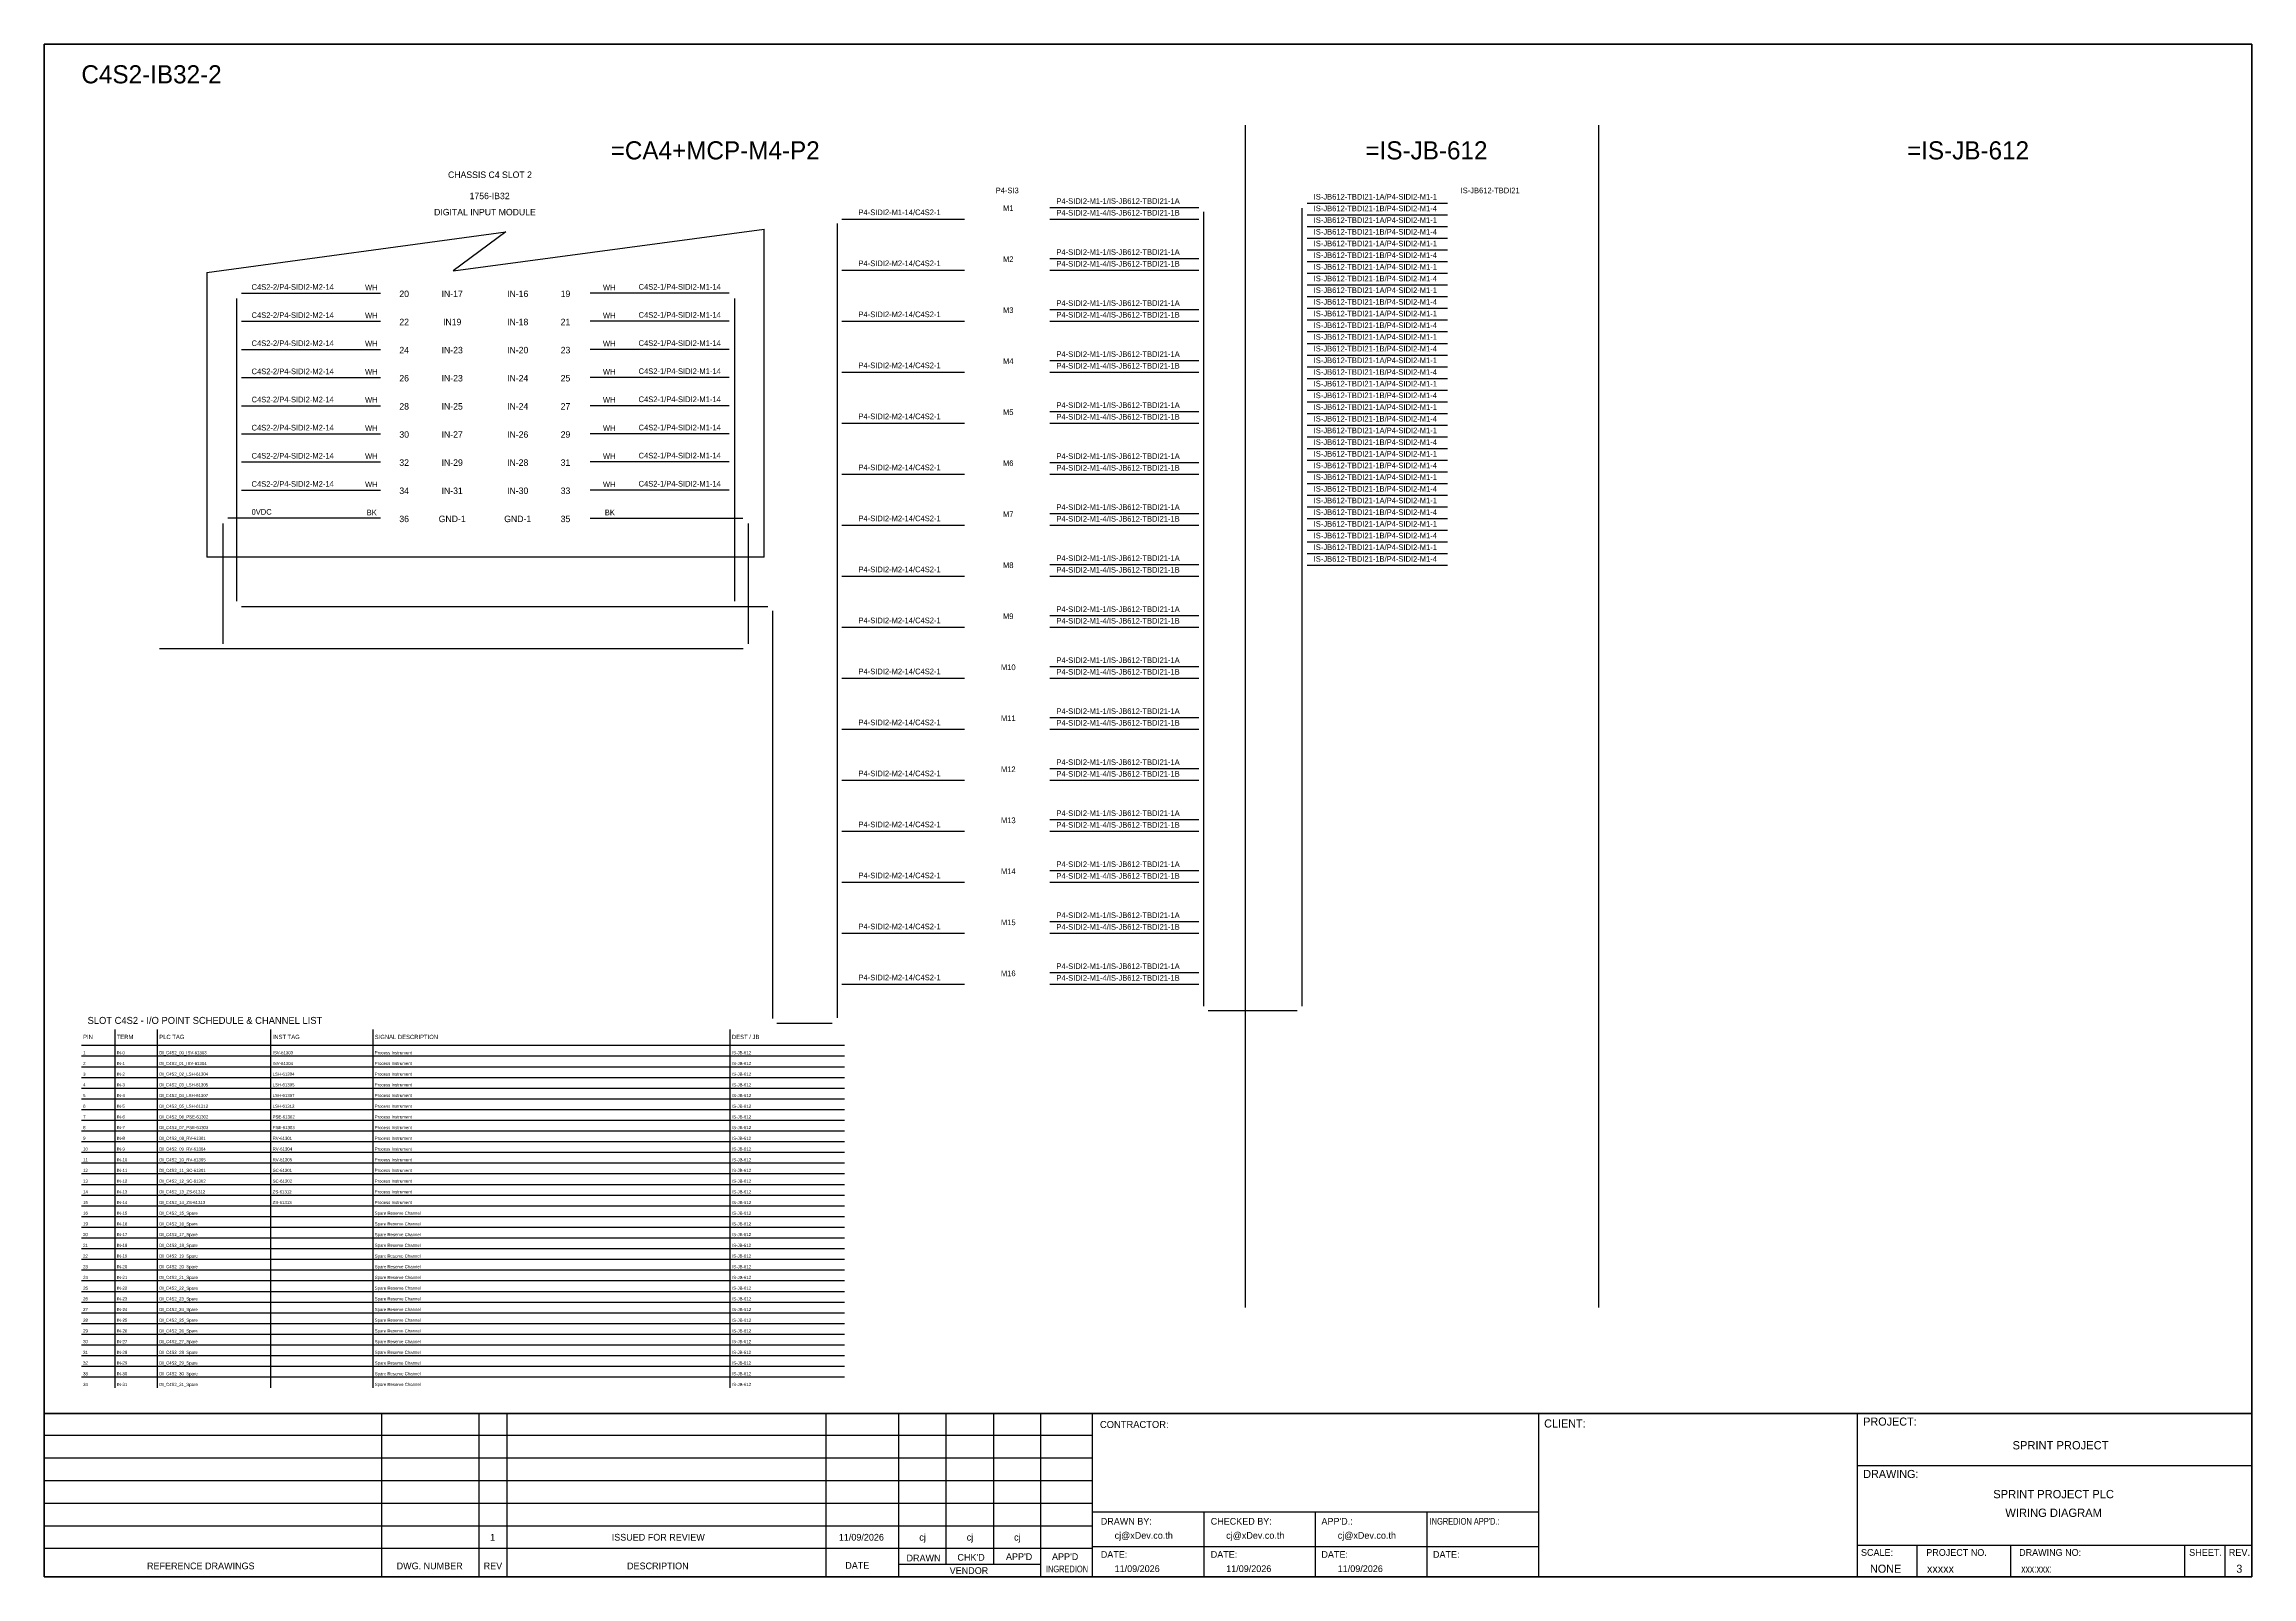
# Model space of a CAD drawing. Header units: metres. Extents: x 0 to 62600, y 0 to 2704.
# Drawn here: x 29353 to 33246, y 0 to 2704 of the extents above; entities that cross this region are included whole.
import ezdxf
from ezdxf.enums import TextEntityAlignment as Align

# ---------------------------------------------------------------- set-up
doc = ezdxf.new("R2010")
doc.units = ezdxf.units.M

msp = doc.modelspace()

# ---------------------------------------------------------------- linework, layer by layer
at = {"color": 7}
for p, q in [((29418.8, 937.9), (30764.6, 937.9)), ((29478.1, 333.8), (29478.1, 965.9)), ((29553.1, 333.8), (29553.1, 965.9)), ((29753.1, 333.8), (29753.1, 965.9)), ((29933.1, 333.8), (29933.1, 965.9)), ((30563.1, 333.8), (30563.1, 965.9))]:
    msp.add_line(p, q, dxfattribs=at)
at = {"color": 8}
for p, q in [((29418.8, 919), (30764.6, 919)), ((29418.8, 900.1), (30764.6, 900.1)), ((29418.8, 881.3), (30764.6, 881.3)), ((29418.8, 862.4), (30764.6, 862.4)), ((29418.8, 843.5), (30764.6, 843.5)), ((29418.8, 824.6), (30764.6, 824.6)), ((29418.8, 805.8), (30764.6, 805.8)), ((29418.8, 786.9), (30764.6, 786.9)), ((29418.8, 768), (30764.6, 768)), ((29418.8, 749.1), (30764.6, 749.1)), ((29418.8, 730.2), (30764.6, 730.2)), ((29418.8, 711.4), (30764.6, 711.4)), ((29418.8, 692.5), (30764.6, 692.5)), ((29418.8, 673.6), (30764.6, 673.6)), ((29418.8, 654.7), (30764.6, 654.7)), ((29418.8, 635.9), (30764.6, 635.9)), ((29418.8, 617), (30764.6, 617)), ((29418.8, 598.1), (30764.6, 598.1)), ((29418.8, 579.2), (30764.6, 579.2)), ((29418.8, 560.3), (30764.6, 560.3)), ((29418.8, 541.5), (30764.6, 541.5)), ((29418.8, 522.6), (30764.6, 522.6)), ((29418.8, 503.7), (30764.6, 503.7)), ((29418.8, 484.8), (30764.6, 484.8)), ((29418.8, 465.9), (30764.6, 465.9)), ((29418.8, 447.1), (30764.6, 447.1)), ((29418.8, 428.2), (30764.6, 428.2)), ((29418.8, 409.3), (30764.6, 409.3)), ((29418.8, 390.4), (30764.6, 390.4)), ((29418.8, 371.6), (30764.6, 371.6)), ((29418.8, 352.7), (30764.6, 352.7))]:
    msp.add_line(p, q, dxfattribs=at)
at = {"color": 4}
for p, q in [((32655.4, 56.1), (32655.4, 0)), ((32820.7, 56.1), (32820.7, 0))]:
    msp.add_line(p, q, dxfattribs=at)
at = {"color": 4, "ltscale": 0.5}
for p, q in [((33127.8, 56.1), (33127.8, 0)), ((33127.8, 56.1), (33127.8, 0)), ((33199, 56.1), (33199, 0)), ((33199, 56.1), (33199, 0))]:
    msp.add_line(p, q, dxfattribs=at)
at = {"layer": 'GT_1', "color": 4}
for p, q in [((29948.5, 0), (29948.5, 288.2)), ((30120.4, 0), (30120.4, 288.2)), ((30169.6, 0), (30169.6, 288.2)), ((30732.2, 0), (30732.2, 288.2)), ((30860.5, 0), (30860.5, 288.2)), ((30944.1, 21.8), (30944.1, 288.2)), ((31027.6, 21.8), (31027.6, 288.2)), ((31110.9, 0), (31110.9, 288.2)), ((31201.9, 0), (31201.9, 288.2)), ((31988.9, 0), (31988.9, 288.2)), ((32551.2, 0), (32551.2, 288.2)), ((32551.2, 0), (32551.2, 288.2)), ((32551.2, 0), (32551.2, 288.2)), ((31201.9, 249.3), (29353.1, 249.3)), ((31201.9, 209.5), (29353.1, 209.5)), ((31201.9, 169.6), (29353.1, 169.6)), ((31201.9, 129.7), (29353.1, 129.7)), ((31201.9, 89.7), (29353.1, 89.7)), ((31988.9, 114.3), (31201.9, 114.3)), ((31398.7, 0), (31398.7, 114.3)), ((31595.4, 0), (31595.4, 114.3)), ((31792.2, 0), (31792.2, 114.3)), ((31201.8, 49.8), (29353.1, 49.8)), ((31988.9, 52.9), (31201.9, 52.9)), ((32551.2, 56.1), (33246.4, 56.1)), ((31110.9, 21.8), (30860.5, 21.8))]:
    msp.add_line(p, q, dxfattribs=at)
at = {"layer": 'HELPPOINT', "color": 4, "lineweight": 35}
for p, q in [((29353.1, 0), (29353.1, 2704.2)), ((29353.1, 2704.2), (33246.4, 2704.2)), ((29353.1, 0), (29353.1, 2704.2)), ((29353.1, 2704.2), (33246.4, 2704.2)), ((33246.4, 2704.2), (33246.4, 0)), ((33246.4, 2704.2), (33246.4, 0)), ((33246.4, 0), (29353.1, 0)), ((33246.4, 0), (29353.1, 0))]:
    msp.add_line(p, q, dxfattribs=at)
at = {"layer": 'HELPPOINT', "color": 4}
for p, q in [((32551.2, 196.6), (33246.4, 196.6)), ((32551.2, 196.6), (33246.4, 196.6)), ((32551.2, 56.1), (33246.4, 56.1))]:
    msp.add_line(p, q, dxfattribs=at)
at = {"layer": 'IE-WIRE', "color": 4}
for p, q in [((31126.5, 2416.1), (31389.6, 2416.1)), ((30759.7, 2395.5), (30976.2, 2395.5)), ((31126.5, 2395.5), (31389.6, 2395.5)), ((30759.7, 2305.5), (30976.2, 2305.5)), ((31126.5, 2326.1), (31389.6, 2326.1)), ((31126.5, 2305.5), (31389.6, 2305.5)), ((31126.5, 2236.1), (31389.6, 2236.1)), ((30759.7, 2215.5), (30976.2, 2215.5)), ((31126.5, 2215.5), (31389.6, 2215.5)), ((31126.5, 2146.1), (31389.6, 2146.1)), ((30759.7, 2125.5), (30976.2, 2125.5)), ((31126.5, 2125.5), (31389.6, 2125.5)), ((30759.7, 2035.5), (30976.2, 2035.5)), ((31126.5, 2056.1), (31389.6, 2056.1)), ((31126.5, 2035.5), (31389.6, 2035.5)), ((31126.5, 1966.1), (31389.6, 1966.1)), ((30759.7, 1945.5), (30976.2, 1945.5)), ((31126.5, 1945.5), (31389.6, 1945.5)), ((31126.5, 1876.1), (31389.6, 1876.1)), ((30759.7, 1855.5), (30976.2, 1855.5)), ((31126.5, 1855.5), (31389.6, 1855.5)), ((30759.7, 1765.5), (30976.2, 1765.5)), ((31126.5, 1786.1), (31389.6, 1786.1)), ((31126.5, 1765.5), (31389.6, 1765.5)), ((29701.2, 1712.2), (30629.3, 1712.2)), ((30759.7, 1675.5), (30976.2, 1675.5)), ((31126.5, 1696.1), (31389.6, 1696.1)), ((31126.5, 1675.5), (31389.6, 1675.5)), ((31126.5, 1606.1), (31389.6, 1606.1)), ((30759.7, 1585.5), (30976.2, 1585.5)), ((31126.5, 1585.5), (31389.6, 1585.5)), ((30759.7, 1495.5), (30976.2, 1495.5)), ((31126.5, 1516.1), (31389.6, 1516.1)), ((31126.5, 1495.5), (31389.6, 1495.5)), ((30759.7, 1405.5), (30976.2, 1405.5)), ((31126.5, 1426.1), (31389.6, 1426.1)), ((31126.5, 1405.5), (31389.6, 1405.5)), ((31126.5, 1336.1), (31389.6, 1336.1)), ((30759.7, 1315.5), (30976.2, 1315.5)), ((31126.5, 1315.5), (31389.6, 1315.5)), ((31126.5, 1246.1), (31389.6, 1246.1)), ((30759.7, 1225.5), (30976.2, 1225.5)), ((31126.5, 1225.5), (31389.6, 1225.5)), ((30759.7, 1135.5), (30976.2, 1135.5)), ((31126.5, 1156.1), (31389.6, 1156.1)), ((31126.5, 1135.5), (31389.6, 1135.5)), ((31126.5, 1066.1), (31389.6, 1066.1)), ((30759.7, 1045.5), (30976.2, 1045.5)), ((31126.5, 1045.5), (31389.6, 1045.5)), ((30645.3, 977), (30742.5, 977)), ((31405.6, 999.1), (31563.1, 999.1))]:
    msp.add_line(p, q, dxfattribs=at)
at = {"layer": 'IE-WIRE', "color": 4, "ltscale": 25.4}
for p, q in [((31571.1, 2414.6), (31571.1, 1007.1)), ((31580.3, 2423.7), (31828, 2423.7)), ((31580.3, 2423.7), (31828, 2423.7)), ((30751.7, 2387.5), (30751.7, 986.2)), ((31397.6, 2408.1), (31397.6, 1007.1)), ((31580.3, 2403.1), (31828, 2403.1)), ((31580.3, 2403.1), (31828, 2403.1)), ((31580.3, 2382.5), (31828, 2382.5)), ((31580.3, 2382.5), (31828, 2382.5)), ((31580.3, 2361.9), (31828, 2361.9)), ((31580.3, 2361.9), (31828, 2361.9)), ((31580.3, 2341.2), (31828, 2341.2)), ((31580.3, 2341.2), (31828, 2341.2)), ((31580.3, 2320.6), (31828, 2320.6)), ((31580.3, 2320.6), (31828, 2320.6)), ((31580.3, 2300), (31828, 2300)), ((31580.3, 2300), (31828, 2300)), ((29701.3, 2264.8), (29946.5, 2264.8)), ((30561.3, 2264.8), (30316, 2264.8)), ((31580.3, 2279.4), (31828, 2279.4)), ((31580.3, 2279.4), (31828, 2279.4)), ((31580.3, 2258.8), (31828, 2258.8)), ((31580.3, 2258.8), (31828, 2258.8)), ((29692.1, 2255.6), (29692.1, 1729.5)), ((30570.4, 2255.6), (30570.4, 1791.8)), ((31580.3, 2238.2), (31828, 2238.2)), ((31580.3, 2238.2), (31828, 2238.2)), ((29701.3, 2215.2), (29946.5, 2215.2)), ((30561.3, 2215.2), (30316, 2215.2)), ((31580.3, 2217.6), (31828, 2217.6)), ((31580.3, 2217.6), (31828, 2217.6)), ((31580.3, 2197), (31828, 2197)), ((31580.3, 2197), (31828, 2197)), ((29701.3, 2165.5), (29946.5, 2165.5)), ((30561.3, 2165.5), (30316, 2165.5)), ((31580.3, 2176.3), (31828, 2176.3)), ((31580.3, 2176.3), (31828, 2176.3)), ((31580.3, 2155.7), (31828, 2155.7)), ((31580.3, 2155.7), (31828, 2155.7)), ((29701.3, 2115.9), (29946.5, 2115.9)), ((30561.3, 2115.9), (30316, 2115.9)), ((31580.3, 2135.1), (31828, 2135.1)), ((31580.3, 2135.1), (31828, 2135.1)), ((31580.3, 2114.5), (31828, 2114.5)), ((31580.3, 2114.5), (31828, 2114.5)), ((29701.3, 2066.3), (29946.5, 2066.3)), ((30561.3, 2066.3), (30316, 2066.3)), ((31580.3, 2093.9), (31828, 2093.9)), ((31580.3, 2093.9), (31828, 2093.9)), ((31580.3, 2073.3), (31828, 2073.3)), ((31580.3, 2073.3), (31828, 2073.3)), ((31580.3, 2052.7), (31828, 2052.7)), ((31580.3, 2052.7), (31828, 2052.7)), ((31580.3, 2032.1), (31828, 2032.1)), ((31580.3, 2032.1), (31828, 2032.1)), ((29701.3, 2016.6), (29946.5, 2016.6)), ((30561.3, 2016.6), (30316, 2016.6)), ((31580.3, 2011.5), (31828, 2011.5)), ((31580.3, 2011.5), (31828, 2011.5)), ((31580.3, 1990.8), (31828, 1990.8)), ((31580.3, 1990.8), (31828, 1990.8)), ((29701.3, 1967), (29946.5, 1967)), ((30561.3, 1967), (30316, 1967)), ((31580.3, 1970.2), (31828, 1970.2)), ((31580.3, 1970.2), (31828, 1970.2)), ((31580.3, 1949.6), (31828, 1949.6)), ((31580.3, 1949.6), (31828, 1949.6)), ((29701.3, 1917.4), (29946.5, 1917.4)), ((30561.3, 1917.4), (30316, 1917.4)), ((31580.3, 1929), (31828, 1929)), ((31580.3, 1929), (31828, 1929)), ((31580.3, 1908.4), (31828, 1908.4)), ((31580.3, 1908.4), (31828, 1908.4)), ((31580.3, 1887.8), (31828, 1887.8)), ((31580.3, 1887.8), (31828, 1887.8)), ((31580.3, 1867.2), (31828, 1867.2)), ((31580.3, 1867.2), (31828, 1867.2)), ((31580.3, 1846.6), (31828, 1846.6)), ((31580.3, 1846.6), (31828, 1846.6)), ((29692.1, 1791.8), (29692.1, 1721.4)), ((30570.4, 1791.8), (30570.4, 1721.4)), ((31580.3, 1825.9), (31828, 1825.9)), ((31580.3, 1825.9), (31828, 1825.9)), ((31580.3, 1805.3), (31828, 1805.3)), ((31580.3, 1805.3), (31828, 1805.3)), ((31580.3, 1784.7), (31828, 1784.7)), ((31580.3, 1784.7), (31828, 1784.7)), ((30637.3, 1704.2), (30637.3, 985))]:
    msp.add_line(p, q, dxfattribs=at)
at = {"layer": 'IE-WIRE', "color": 7, "ltscale": 25.4}
for p, q in [((29668, 1858.6), (29668, 1726.3)), ((29946.5, 1867.7), (29677.1, 1867.7)), ((30316, 1867.7), (30585.4, 1867.7)), ((30594.5, 1858.6), (30594.5, 1712.2)), ((29668, 1791.8), (29668, 1646.2)), ((30594.5, 1712.2), (30594.5, 1646.2)), ((30585.6, 1637.2), (29556.5, 1637.2))]:
    msp.add_line(p, q, dxfattribs=at)
at = {"layer": 'MEMBER', "color": 4, "lineweight": 35}
msp.add_line((29353.1, 288.2), (33246.4, 288.2), dxfattribs=at)
msp.add_line((29353.1, 288.2), (33246.4, 288.2), dxfattribs=at)
at = {"layer": 'MEMBER', "color": 4}
for p, q in [((32551.2, 196.6), (33246.4, 196.6)), ((32551.2, 196.6), (33246.4, 196.6)), ((32551.2, 56.1), (33246.4, 56.1)), ((32551.2, 56.1), (33246.4, 56.1))]:
    msp.add_line(p, q, dxfattribs=at)
at = {"layer": 'x01001-FrameArea'}
for p, q in [((31471.3, 2561.5), (31471.3, 475)), ((32094.4, 2561.5), (32094.4, 475)), ((30074.2, 2304.3), (30622.8, 2377.8)), ((30622.8, 1799.2), (30622.8, 2377.8)), ((29639.8, 2301.4), (30167.2, 2373.1)), ((30167.2, 2373.1), (30074.2, 2304.3)), ((29639.8, 2301.4), (29639.8, 1799.2)), ((30622.8, 1799.2), (29639.8, 1799.2))]:
    msp.add_line(p, q, dxfattribs=at)

# ---------------------------------------------------------------- texts
at = {"color": 2}
msp.add_text('C4S2-IB32-2', height=32, dxfattribs=at).set_placement((29418.8, 2635))
for s, height, p in [('=CA4+MCP-M4-P2', 32, (30536.5, 2516.8)), ('=IS-JB-612', 32, (31790.8, 2516.8)), ('=IS-JB-612', 32, (32745.9, 2516.8)), ('CHASSIS C4 SLOT 2', 11.441, (30139.3, 2473.8)), ('1756-IB32', 11.44, (30138.7, 2436.4)), ('DIGITAL INPUT MODULE', 11.441, (30130.5, 2407.8)), ('20', 11.44, (29988, 2263.7)), ('IN-17', 11.44, (30072.7, 2263.7)), ('IN-16', 11.44, (30188.2, 2263.7)), ('19', 11.44, (30272.5, 2263.7)), ('22', 11.44, (29988, 2214)), ('IN19', 11.44, (30072.7, 2214)), ('IN-18', 11.44, (30188.2, 2214)), ('21', 11.44, (30272.5, 2214)), ('24', 11.44, (29988, 2164.4)), ('IN-23', 11.44, (30072.7, 2164.4)), ('IN-20', 11.44, (30188.2, 2164.4)), ('23', 11.44, (30272.5, 2164.4)), ('26', 11.44, (29988, 2114.8)), ('IN-23', 11.44, (30072.7, 2114.8)), ('IN-24', 11.44, (30188.2, 2114.8)), ('25', 11.44, (30272.5, 2114.8)), ('28', 11.44, (29988, 2065.1)), ('IN-25', 11.44, (30072.7, 2065.1)), ('IN-24', 11.44, (30188.2, 2065.1)), ('27', 11.44, (30272.5, 2065.1)), ('30', 11.44, (29988, 2015.5)), ('IN-27', 11.44, (30072.7, 2015.5)), ('IN-26', 11.44, (30188.2, 2015.5)), ('29', 11.44, (30272.5, 2015.5)), ('32', 11.44, (29988, 1965.9)), ('IN-29', 11.44, (30072.7, 1965.9)), ('IN-28', 11.44, (30188.2, 1965.9)), ('31', 11.44, (30272.5, 1965.9)), ('34', 11.44, (29988, 1916.2)), ('IN-31', 11.44, (30072.7, 1916.2)), ('IN-30', 11.44, (30188.2, 1916.2)), ('33', 11.44, (30272.5, 1916.2)), ('36', 11.44, (29988, 1866.6)), ('GND-1', 11.44, (30072.7, 1866.6)), ('GND-1', 11.44, (30188.2, 1866.6)), ('35', 11.44, (30272.5, 1866.6))]:
    msp.add_text(s, height=height, dxfattribs=at).set_placement(p, align=Align.MIDDLE_CENTER)
at = {"color": 4}
for s, height, p in [('P4-SI3', 9.95, (31051.4, 2446.1)), ('IS-JB612-TBDI21', 9.949, (31903.2, 2446.1))]:
    msp.add_text(s, height=height, dxfattribs=at).set_placement(p, align=Align.MIDDLE_CENTER)
for s, height, p in [('P4-SIDI2-M1-1/IS-JB612-TBDI21-1A', 9.949, (31138.3, 2422.4)), ('IS-JB612-TBDI21-1A/P4-SIDI2-M1-1', 9.949, (31592, 2430)), ('IS-JB612-TBDI21-1B/P4-SIDI2-M1-4', 9.949, (31592, 2409.4)), ('P4-SIDI2-M1-14/C4S2-1', 9.949, (30789.2, 2402.5)), ('P4-SIDI2-M1-4/IS-JB612-TBDI21-1B', 9.949, (31138.3, 2401.8)), ('IS-JB612-TBDI21-1A/P4-SIDI2-M1-1', 9.949, (31592, 2388.8)), ('IS-JB612-TBDI21-1B/P4-SIDI2-M1-4', 9.949, (31592, 2368.1)), ('P4-SIDI2-M1-1/IS-JB612-TBDI21-1A', 9.949, (31138.3, 2332.4)), ('IS-JB612-TBDI21-1A/P4-SIDI2-M1-1', 9.949, (31592, 2347.5)), ('IS-JB612-TBDI21-1B/P4-SIDI2-M1-4', 9.949, (31592, 2326.9)), ('P4-SIDI2-M2-14/C4S2-1', 9.949, (30789.2, 2312.5)), ('P4-SIDI2-M1-4/IS-JB612-TBDI21-1B', 9.949, (31138.3, 2311.8)), ('IS-JB612-TBDI21-1A/P4-SIDI2-M1-1', 9.949, (31592, 2306.3)), ('C4S2-2/P4-SIDI2-M2-14', 9.949, (29718.9, 2270.8)), ('WH', 9.95, (29919, 2270.1)), ('WH', 9.95, (30338.5, 2270.1)), ('C4S2-1/P4-SIDI2-M1-14', 9.949, (30401.4, 2271.1)), ('IS-JB612-TBDI21-1B/P4-SIDI2-M1-4', 9.949, (31592, 2285.7)), ('IS-JB612-TBDI21-1A/P4-SIDI2-M1-1', 9.949, (31592, 2265.1)), ('C4S2-2/P4-SIDI2-M2-14', 9.949, (29718.9, 2221.1)), ('WH', 9.95, (29919, 2220.4)), ('WH', 9.95, (30338.5, 2220.4)), ('C4S2-1/P4-SIDI2-M1-14', 9.949, (30401.4, 2221.5)), ('P4-SIDI2-M2-14/C4S2-1', 9.949, (30789.2, 2222.5)), ('P4-SIDI2-M1-1/IS-JB612-TBDI21-1A', 9.949, (31138.3, 2242.4)), ('P4-SIDI2-M1-4/IS-JB612-TBDI21-1B', 9.949, (31138.3, 2221.8)), ('IS-JB612-TBDI21-1B/P4-SIDI2-M1-4', 9.949, (31592, 2244.5)), ('IS-JB612-TBDI21-1A/P4-SIDI2-M1-1', 9.949, (31592, 2223.9)), ('C4S2-2/P4-SIDI2-M2-14', 9.949, (29718.9, 2171.5)), ('WH', 9.95, (29919, 2170.8)), ('WH', 9.95, (30338.5, 2170.8)), ('C4S2-1/P4-SIDI2-M1-14', 9.949, (30401.4, 2171.8)), ('IS-JB612-TBDI21-1B/P4-SIDI2-M1-4', 9.949, (31592, 2203.2)), ('IS-JB612-TBDI21-1A/P4-SIDI2-M1-1', 9.949, (31592, 2182.6)), ('P4-SIDI2-M2-14/C4S2-1', 9.949, (30789.2, 2132.5)), ('P4-SIDI2-M1-1/IS-JB612-TBDI21-1A', 9.949, (31138.3, 2152.4)), ('P4-SIDI2-M1-4/IS-JB612-TBDI21-1B', 9.949, (31138.3, 2131.8)), ('IS-JB612-TBDI21-1B/P4-SIDI2-M1-4', 9.949, (31592, 2162)), ('IS-JB612-TBDI21-1A/P4-SIDI2-M1-1', 9.949, (31592, 2141.4)), ('C4S2-2/P4-SIDI2-M2-14', 9.949, (29718.9, 2121.9)), ('WH', 9.95, (29919, 2121.2)), ('WH', 9.95, (30338.5, 2121.2)), ('C4S2-1/P4-SIDI2-M1-14', 9.949, (30401.4, 2122.2)), ('IS-JB612-TBDI21-1B/P4-SIDI2-M1-4', 9.949, (31592, 2120.8)), ('IS-JB612-TBDI21-1A/P4-SIDI2-M1-1', 9.949, (31592, 2100.2)), ('C4S2-2/P4-SIDI2-M2-14', 9.949, (29718.9, 2072.2)), ('WH', 9.95, (29919, 2071.5)), ('WH', 9.95, (30338.5, 2071.5)), ('C4S2-1/P4-SIDI2-M1-14', 9.949, (30401.4, 2072.6)), ('P4-SIDI2-M1-1/IS-JB612-TBDI21-1A', 9.949, (31138.3, 2062.4)), ('IS-JB612-TBDI21-1B/P4-SIDI2-M1-4', 9.949, (31592, 2079.6)), ('IS-JB612-TBDI21-1A/P4-SIDI2-M1-1', 9.949, (31592, 2059)), ('C4S2-2/P4-SIDI2-M2-14', 9.949, (29718.9, 2022.6)), ('WH', 9.95, (29919, 2021.9)), ('WH', 9.95, (30338.5, 2021.9)), ('C4S2-1/P4-SIDI2-M1-14', 9.949, (30401.4, 2022.9)), ('P4-SIDI2-M2-14/C4S2-1', 9.949, (30789.2, 2042.5)), ('P4-SIDI2-M1-4/IS-JB612-TBDI21-1B', 9.949, (31138.3, 2041.8)), ('IS-JB612-TBDI21-1B/P4-SIDI2-M1-4', 9.949, (31592, 2038.4)), ('IS-JB612-TBDI21-1A/P4-SIDI2-M1-1', 9.949, (31592, 2017.7)), ('IS-JB612-TBDI21-1B/P4-SIDI2-M1-4', 9.949, (31592, 1997.1)), ('IS-JB612-TBDI21-1A/P4-SIDI2-M1-1', 9.949, (31592, 1976.5)), ('C4S2-2/P4-SIDI2-M2-14', 9.949, (29718.9, 1973)), ('WH', 9.95, (29919, 1972.3)), ('WH', 9.95, (30338.5, 1972.3)), ('C4S2-1/P4-SIDI2-M1-14', 9.949, (30401.4, 1973.3)), ('P4-SIDI2-M2-14/C4S2-1', 9.949, (30789.2, 1952.5)), ('P4-SIDI2-M1-1/IS-JB612-TBDI21-1A', 9.949, (31138.3, 1972.4)), ('P4-SIDI2-M1-4/IS-JB612-TBDI21-1B', 9.949, (31138.3, 1951.8)), ('IS-JB612-TBDI21-1B/P4-SIDI2-M1-4', 9.949, (31592, 1955.9)), ('C4S2-2/P4-SIDI2-M2-14', 9.949, (29718.9, 1923.3)), ('WH', 9.95, (29919, 1922.6)), ('WH', 9.95, (30338.5, 1922.6)), ('C4S2-1/P4-SIDI2-M1-14', 9.949, (30401.4, 1923.7)), ('IS-JB612-TBDI21-1A/P4-SIDI2-M1-1', 9.949, (31592, 1935.3)), ('IS-JB612-TBDI21-1B/P4-SIDI2-M1-4', 9.949, (31592, 1914.7)), ('P4-SIDI2-M2-14/C4S2-1', 9.949, (30789.2, 1862.5)), ('P4-SIDI2-M1-1/IS-JB612-TBDI21-1A', 9.949, (31138.3, 1882.4)), ('P4-SIDI2-M1-4/IS-JB612-TBDI21-1B', 9.949, (31138.3, 1861.8)), ('IS-JB612-TBDI21-1A/P4-SIDI2-M1-1', 9.949, (31592, 1894.1)), ('IS-JB612-TBDI21-1B/P4-SIDI2-M1-4', 9.949, (31592, 1873.5)), ('IS-JB612-TBDI21-1A/P4-SIDI2-M1-1', 9.949, (31592, 1852.8)), ('IS-JB612-TBDI21-1B/P4-SIDI2-M1-4', 9.949, (31592, 1832.2)), ('P4-SIDI2-M1-1/IS-JB612-TBDI21-1A', 9.949, (31138.3, 1792.4)), ('IS-JB612-TBDI21-1A/P4-SIDI2-M1-1', 9.949, (31592, 1811.6)), ('IS-JB612-TBDI21-1B/P4-SIDI2-M1-4', 9.949, (31592, 1791)), ('P4-SIDI2-M2-14/C4S2-1', 9.949, (30789.2, 1772.5)), ('P4-SIDI2-M1-4/IS-JB612-TBDI21-1B', 9.949, (31138.3, 1771.8)), ('P4-SIDI2-M2-14/C4S2-1', 9.949, (30789.2, 1682.5)), ('P4-SIDI2-M1-1/IS-JB612-TBDI21-1A', 9.949, (31138.3, 1702.4)), ('P4-SIDI2-M1-4/IS-JB612-TBDI21-1B', 9.949, (31138.3, 1681.8)), ('P4-SIDI2-M2-14/C4S2-1', 9.949, (30789.2, 1592.5)), ('P4-SIDI2-M1-1/IS-JB612-TBDI21-1A', 9.949, (31138.3, 1612.4)), ('P4-SIDI2-M1-4/IS-JB612-TBDI21-1B', 9.949, (31138.3, 1591.8)), ('P4-SIDI2-M1-1/IS-JB612-TBDI21-1A', 9.949, (31138.3, 1522.4)), ('P4-SIDI2-M2-14/C4S2-1', 9.949, (30789.2, 1502.5)), ('P4-SIDI2-M1-4/IS-JB612-TBDI21-1B', 9.949, (31138.3, 1501.8)), ('P4-SIDI2-M1-1/IS-JB612-TBDI21-1A', 9.949, (31138.3, 1432.4)), ('P4-SIDI2-M2-14/C4S2-1', 9.949, (30789.2, 1412.5)), ('P4-SIDI2-M1-4/IS-JB612-TBDI21-1B', 9.949, (31138.3, 1411.8)), ('P4-SIDI2-M2-14/C4S2-1', 9.949, (30789.2, 1322.5)), ('P4-SIDI2-M1-1/IS-JB612-TBDI21-1A', 9.949, (31138.3, 1342.4)), ('P4-SIDI2-M1-4/IS-JB612-TBDI21-1B', 9.949, (31138.3, 1321.8)), ('P4-SIDI2-M1-1/IS-JB612-TBDI21-1A', 9.949, (31138.3, 1252.4)), ('P4-SIDI2-M2-14/C4S2-1', 9.949, (30789.2, 1232.5)), ('P4-SIDI2-M1-4/IS-JB612-TBDI21-1B', 9.949, (31138.3, 1231.8)), ('P4-SIDI2-M1-1/IS-JB612-TBDI21-1A', 9.949, (31138.3, 1162.4)), ('P4-SIDI2-M2-14/C4S2-1', 9.949, (30789.2, 1142.5)), ('P4-SIDI2-M1-4/IS-JB612-TBDI21-1B', 9.949, (31138.3, 1141.8)), ('P4-SIDI2-M2-14/C4S2-1', 9.949, (30789.2, 1052.5)), ('P4-SIDI2-M1-1/IS-JB612-TBDI21-1A', 9.949, (31138.3, 1072.4)), ('P4-SIDI2-M1-4/IS-JB612-TBDI21-1B', 9.949, (31138.3, 1051.8))]:
    msp.add_text(s, height=height, dxfattribs=at).set_placement(p)
at = {"color": 7}
for s, height, p in [('0VDC', 9.95, (29718.9, 1874)), ('BK', 9.95, (29922, 1873)), ('BK', 9.95, (30341.9, 1873)), ('2', 5.5, (29421.8, 903.1)), ('1', 5.5, (29421.8, 922)), ('IN-0', 5.5, (29481.1, 922)), ('IN-1', 5.5, (29481.1, 903.1)), ('DI_C4S2_00_ISV-61303', 5.5, (29556.1, 922)), ('DI_C4S2_01_ISV-61304', 5.5, (29556.1, 903.1)), ('ISV-61303', 5.5, (29756.1, 922)), ('ISV-61304', 5.5, (29756.1, 903.1)), ('Process Instrument', 5.5, (29936.1, 922)), ('Process Instrument', 5.5, (29936.1, 903.1)), ('IS-JB-612', 5.5, (30566.1, 922)), ('IS-JB-612', 5.5, (30566.1, 903.1)), ('4', 5.5, (29421.8, 865.4)), ('3', 5.5, (29421.8, 884.3)), ('IN-2', 5.5, (29481.1, 884.3)), ('IN-3', 5.5, (29481.1, 865.4)), ('DI_C4S2_02_LSH-61304', 5.5, (29556.1, 884.3)), ('DI_C4S2_03_LSH-61305', 5.5, (29556.1, 865.4)), ('LSH-61304', 5.5, (29756.1, 884.3)), ('LSH-61305', 5.5, (29756.1, 865.4)), ('Process Instrument', 5.5, (29936.1, 884.3)), ('Process Instrument', 5.5, (29936.1, 865.4)), ('IS-JB-612', 5.5, (30566.1, 884.3)), ('IS-JB-612', 5.5, (30566.1, 865.4)), ('5', 5.5, (29421.8, 846.5)), ('6', 5.5, (29421.8, 827.6)), ('IN-4', 5.5, (29481.1, 846.5)), ('IN-5', 5.5, (29481.1, 827.6)), ('DI_C4S2_04_LSH-61307', 5.5, (29556.1, 846.5)), ('DI_C4S2_05_LSH-61312', 5.5, (29556.1, 827.6)), ('LSH-61307', 5.5, (29756.1, 846.5)), ('LSH-61312', 5.5, (29756.1, 827.6)), ('Process Instrument', 5.5, (29936.1, 846.5)), ('Process Instrument', 5.5, (29936.1, 827.6)), ('IS-JB-612', 5.5, (30566.1, 846.5)), ('IS-JB-612', 5.5, (30566.1, 827.6)), ('8', 5.5, (29421.8, 789.9)), ('7', 5.5, (29421.8, 808.8)), ('IN-6', 5.5, (29481.1, 808.8)), ('IN-7', 5.5, (29481.1, 789.9)), ('DI_C4S2_06_PSE-61302', 5.5, (29556.1, 808.8)), ('DI_C4S2_07_PSE-61303', 5.5, (29556.1, 789.9)), ('PSE-61302', 5.5, (29756.1, 808.8)), ('PSE-61303', 5.5, (29756.1, 789.9)), ('Process Instrument', 5.5, (29936.1, 808.8)), ('Process Instrument', 5.5, (29936.1, 789.9)), ('IS-JB-612', 5.5, (30566.1, 808.8)), ('IS-JB-612', 5.5, (30566.1, 789.9)), ('9', 5.5, (29421.8, 771)), ('10', 5.5, (29421.8, 752.1)), ('IN-8', 5.5, (29481.1, 771)), ('IN-9', 5.5, (29481.1, 752.1)), ('DI_C4S2_08_RV-61301', 5.5, (29556.1, 771)), ('DI_C4S2_09_RV-61304', 5.5, (29556.1, 752.1)), ('RV-61301', 5.5, (29756.1, 771)), ('RV-61304', 5.5, (29756.1, 752.1)), ('Process Instrument', 5.5, (29936.1, 771)), ('Process Instrument', 5.5, (29936.1, 752.1)), ('IS-JB-612', 5.5, (30566.1, 771)), ('IS-JB-612', 5.5, (30566.1, 752.1)), ('11', 5.5, (29421.8, 733.2)), ('12', 5.5, (29421.8, 714.4)), ('13', 5.5, (29421.8, 695.5)), ('IN-10', 5.5, (29481.1, 733.2)), ('IN-11', 5.5, (29481.1, 714.4)), ('IN-12', 5.5, (29481.1, 695.5)), ('DI_C4S2_10_RV-61305', 5.5, (29556.1, 733.2)), ('DI_C4S2_11_SC-61301', 5.5, (29556.1, 714.4)), ('DI_C4S2_12_SC-61302', 5.5, (29556.1, 695.5)), ('SC-61301', 5.5, (29756.1, 714.4)), ('SC-61302', 5.5, (29756.1, 695.5)), ('RV-61305', 5.5, (29756.1, 733.2)), ('Process Instrument', 5.5, (29936.1, 733.2)), ('Process Instrument', 5.5, (29936.1, 714.4)), ('Process Instrument', 5.5, (29936.1, 695.5)), ('IS-JB-612', 5.5, (30566.1, 733.2)), ('IS-JB-612', 5.5, (30566.1, 714.4)), ('IS-JB-612', 5.5, (30566.1, 695.5)), ('14', 5.5, (29421.8, 676.6)), ('15', 5.5, (29421.8, 657.7)), ('IN-13', 5.5, (29481.1, 676.6)), ('IN-14', 5.5, (29481.1, 657.7)), ('DI_C4S2_13_ZS-61312', 5.5, (29556.1, 676.6)), ('DI_C4S2_14_ZS-61313', 5.5, (29556.1, 657.7)), ('ZS-61312', 5.5, (29756.1, 676.6)), ('ZS-61313', 5.5, (29756.1, 657.7)), ('Process Instrument', 5.5, (29936.1, 676.6)), ('Process Instrument', 5.5, (29936.1, 657.7)), ('IS-JB-612', 5.5, (30566.1, 676.6)), ('IS-JB-612', 5.5, (30566.1, 657.7)), ('16', 5.5, (29421.8, 638.9)), ('19', 5.5, (29421.8, 620)), ('IN-15', 5.5, (29481.1, 638.9)), ('IN-16', 5.5, (29481.1, 620)), ('DI_C4S2_15_Spare', 5.5, (29556.1, 638.9)), ('DI_C4S2_16_Spare', 5.5, (29556.1, 620)), ('Spare Reserve Channel', 5.5, (29936.1, 638.9)), ('Spare Reserve Channel', 5.5, (29936.1, 620)), ('IS-JB-612', 5.5, (30566.1, 638.9)), ('IS-JB-612', 5.5, (30566.1, 620)), ('20', 5.5, (29421.8, 601.1)), ('21', 5.5, (29421.8, 582.2)), ('IN-17', 5.5, (29481.1, 601.1)), ('IN-18', 5.5, (29481.1, 582.2)), ('DI_C4S2_17_Spare', 5.5, (29556.1, 601.1)), ('DI_C4S2_18_Spare', 5.5, (29556.1, 582.2)), ('Spare Reserve Channel', 5.5, (29936.1, 601.1)), ('Spare Reserve Channel', 5.5, (29936.1, 582.2)), ('IS-JB-612', 5.5, (30566.1, 601.1)), ('IS-JB-612', 5.5, (30566.1, 582.2)), ('22', 5.5, (29421.8, 563.3)), ('23', 5.5, (29421.8, 544.5)), ('IN-19', 5.5, (29481.1, 563.3)), ('IN-20', 5.5, (29481.1, 544.5)), ('DI_C4S2_19_Spare', 5.5, (29556.1, 563.3)), ('DI_C4S2_20_Spare', 5.5, (29556.1, 544.5)), ('Spare Reserve Channel', 5.5, (29936.1, 563.3)), ('Spare Reserve Channel', 5.5, (29936.1, 544.5)), ('IS-JB-612', 5.5, (30566.1, 563.3)), ('IS-JB-612', 5.5, (30566.1, 544.5)), ('24', 5.5, (29421.8, 525.6)), ('25', 5.5, (29421.8, 506.7)), ('IN-21', 5.5, (29481.1, 525.6)), ('IN-22', 5.5, (29481.1, 506.7)), ('DI_C4S2_21_Spare', 5.5, (29556.1, 525.6)), ('DI_C4S2_22_Spare', 5.5, (29556.1, 506.7)), ('Spare Reserve Channel', 5.5, (29936.1, 525.6)), ('Spare Reserve Channel', 5.5, (29936.1, 506.7)), ('IS-JB-612', 5.5, (30566.1, 525.6)), ('IS-JB-612', 5.5, (30566.1, 506.7)), ('26', 5.5, (29421.8, 487.8)), ('27', 5.5, (29421.8, 468.9)), ('IN-23', 5.5, (29481.1, 487.8)), ('IN-24', 5.5, (29481.1, 468.9)), ('DI_C4S2_23_Spare', 5.5, (29556.1, 487.8)), ('DI_C4S2_24_Spare', 5.5, (29556.1, 468.9)), ('Spare Reserve Channel', 5.5, (29936.1, 487.8)), ('Spare Reserve Channel', 5.5, (29936.1, 468.9)), ('IS-JB-612', 5.5, (30566.1, 487.8)), ('IS-JB-612', 5.5, (30566.1, 468.9)), ('28', 5.5, (29421.8, 450.1)), ('29', 5.5, (29421.8, 431.2)), ('IN-25', 5.5, (29481.1, 450.1)), ('IN-26', 5.5, (29481.1, 431.2)), ('DI_C4S2_25_Spare', 5.5, (29556.1, 450.1)), ('DI_C4S2_26_Spare', 5.5, (29556.1, 431.2)), ('Spare Reserve Channel', 5.5, (29936.1, 450.1)), ('Spare Reserve Channel', 5.5, (29936.1, 431.2)), ('IS-JB-612', 5.5, (30566.1, 450.1)), ('IS-JB-612', 5.5, (30566.1, 431.2)), ('30', 5.5, (29421.8, 412.3)), ('31', 5.5, (29421.8, 393.4)), ('IN-27', 5.5, (29481.1, 412.3)), ('IN-28', 5.5, (29481.1, 393.4)), ('DI_C4S2_27_Spare', 5.5, (29556.1, 412.3)), ('DI_C4S2_28_Spare', 5.5, (29556.1, 393.4)), ('Spare Reserve Channel', 5.5, (29936.1, 412.3)), ('Spare Reserve Channel', 5.5, (29936.1, 393.4)), ('IS-JB-612', 5.5, (30566.1, 412.3)), ('IS-JB-612', 5.5, (30566.1, 393.4)), ('32', 5.5, (29421.8, 374.6)), ('33', 5.5, (29421.8, 355.7)), ('IN-29', 5.5, (29481.1, 374.6)), ('IN-30', 5.5, (29481.1, 355.7)), ('DI_C4S2_29_Spare', 5.5, (29556.1, 374.6)), ('DI_C4S2_30_Spare', 5.5, (29556.1, 355.7)), ('Spare Reserve Channel', 5.5, (29936.1, 374.6)), ('Spare Reserve Channel', 5.5, (29936.1, 355.7)), ('IS-JB-612', 5.5, (30566.1, 374.6)), ('IS-JB-612', 5.5, (30566.1, 355.7)), ('34', 5.5, (29421.8, 336.8)), ('IN-31', 5.5, (29481.1, 336.8)), ('DI_C4S2_31_Spare', 5.5, (29556.1, 336.8)), ('Spare Reserve Channel', 5.5, (29936.1, 336.8)), ('IS-JB-612', 5.5, (30566.1, 336.8))]:
    msp.add_text(s, height=height, dxfattribs=at).set_placement(p)
at = {"color": 3}
for s, p in [('PIN', (29421.8, 948.9)), ('TERM', (29481.1, 948.9)), ('PLC TAG', (29556.1, 948.9)), ('INST TAG', (29756.1, 948.9)), ('SIGNAL DESCRIPTION', (29936.1, 948.9)), ('DEST / JB', (30566.1, 948.9))]:
    msp.add_text(s, height=7.5, dxfattribs=at).set_placement(p)
at = {"color": 4, "ltscale": 100}
for s, p in [('SPRINT PROJECT', (32909, 232.2)), ('SPRINT PROJECT PLC', (32896.8, 146)), ('WIRING DIAGRAM', (32896.8, 113.1))]:
    msp.add_text(s, height=14.693, dxfattribs=at).set_placement(p, align=Align.MIDDLE_CENTER)
at = {"layer": 'GT_1', "color": 4}
for s, p in [('CLIENT:', (31998.4, 263.5)), ('PROJECT:', (32561.1, 266.8)), ('DRAWING:', (32561.1, 174.4))]:
    msp.add_text(s, height=14.25, dxfattribs=at).set_placement(p)
at = {"layer": 'MEMBER', "color": 4, "ltscale": 0.8}
for s, height, p in [('SLOT C4S2 - I/O POINT SCHEDULE & CHANNEL LIST', 12.35, (29429.7, 975.6)), ('CONTRACTOR:', 12.35, (31215, 262.7)), ('DRAWN BY:', 11.88, (31216.5, 92.1)), ('cj@xDev.co.th', 11.875, (31240.9, 67.2)), ('CHECKED BY:', 11.875, (31410.4, 92.1)), ('cj@xDev.co.th', 11.875, (31437.7, 67.2)), ("APP'D.:", 11.88, (31605.6, 92.1)), ('cj@xDev.co.th', 11.875, (31634.4, 67.2)), ('DRAWN', 11.88, (30873.9, 27.3)), ("CHK'D", 11.88, (30963.7, 28.5)), ("APP'D", 11.88, (31049.3, 29.7)), ("APP'D", 11.88, (31130.5, 29.7)), ('DATE:', 11.88, (31216.5, 33.6)), ('DATE:', 11.88, (31410.4, 33.6)), ('DATE:', 11.88, (31605.6, 33.6)), ('DATE:', 11.88, (31802.4, 33.6)), ('SCALE:', 11.88, (32557.1, 37.1)), ('PROJECT NO.', 11.875, (32672.3, 37.1)), ('DRAWING NO:', 11.875, (32836, 37.1)), ('SHEET.', 12, (33135.8, 37.1)), ('REV.', 12, (33205.7, 37.1)), ('REFERENCE DRAWINGS', 11.875, (29534.5, 13.4)), ('DWG. NUMBER', 11.875, (29974.7, 13.4)), ('REV', 11.88, (30128.2, 13.4)), ('DESCRIPTION', 11.875, (30381.1, 13.4)), ('DATE', 11.88, (30765.9, 14.2)), ('VENDOR', 11.88, (30950, 5.1)), ('11/09/2026', 11.88, (31240.9, 8.5)), ('11/09/2026', 11.88, (31437.7, 8.5)), ('11/09/2026', 11.88, (31634.4, 8.5)), ('NONE', 14.23, (32573.1, 7.3)), ('xxxxx', 14.23, (32673.5, 7.3))]:
    msp.add_text(s, height=height, dxfattribs=at).set_placement(p)
at = {"layer": 'MEMBER', "color": 4, "ltscale": 0.8, "width": 0.8}
for s, height, p in [("INGREDION APP'D.:", 11.875, (31796.4, 92.1)), ('INGREDION', 11.88, (31119.7, 8)), ('xxx:xxx:', 14.23, (32839.7, 7.3))]:
    msp.add_text(s, height=height, dxfattribs=at).set_placement(p)
at = {"layer": 'MEMBER', "color": 4, "ltscale": 0.8}
for s, height, p in [('1', 11.9, (30144, 69.9)), ('ISSUED FOR REVIEW', 11.875, (30436.1, 69.9)), ('11/09/2026', 11.88, (30794.3, 69.9)), ('cj', 11.88, (30902.2, 69.9)), ('cj', 11.88, (30985.8, 69.9)), ('cj', 11.88, (31069.3, 69.9))]:
    msp.add_text(s, height=height, dxfattribs=at).set_placement(p, align=Align.MIDDLE_CENTER)
msp.add_text('3', height=14.2, dxfattribs=at).set_placement((33224.3, 7.3), align=Align.CENTER)
at = {"layer": 'power', "color": 7}
for s, p in [('M1', (31053.3, 2414.8)), ('M2', (31053.3, 2324.8)), ('M3', (31053.3, 2234.8)), ('M4', (31053.3, 2144.8)), ('M5', (31053.3, 2054.8)), ('M6', (31053.3, 1964.8)), ('M7', (31053.3, 1874.8)), ('M8', (31053.3, 1784.8)), ('M9', (31053.3, 1694.8)), ('M10', (31053.3, 1604.8)), ('M11', (31053.3, 1514.8)), ('M12', (31053.3, 1424.8)), ('M13', (31053.3, 1334.8)), ('M14', (31053.3, 1244.8)), ('M15', (31053.3, 1154.8)), ('M16', (31053.3, 1064.8))]:
    msp.add_text(s, height=9.97, dxfattribs=at).set_placement(p, align=Align.MIDDLE_CENTER)

doc.saveas('drawing.dxf')
